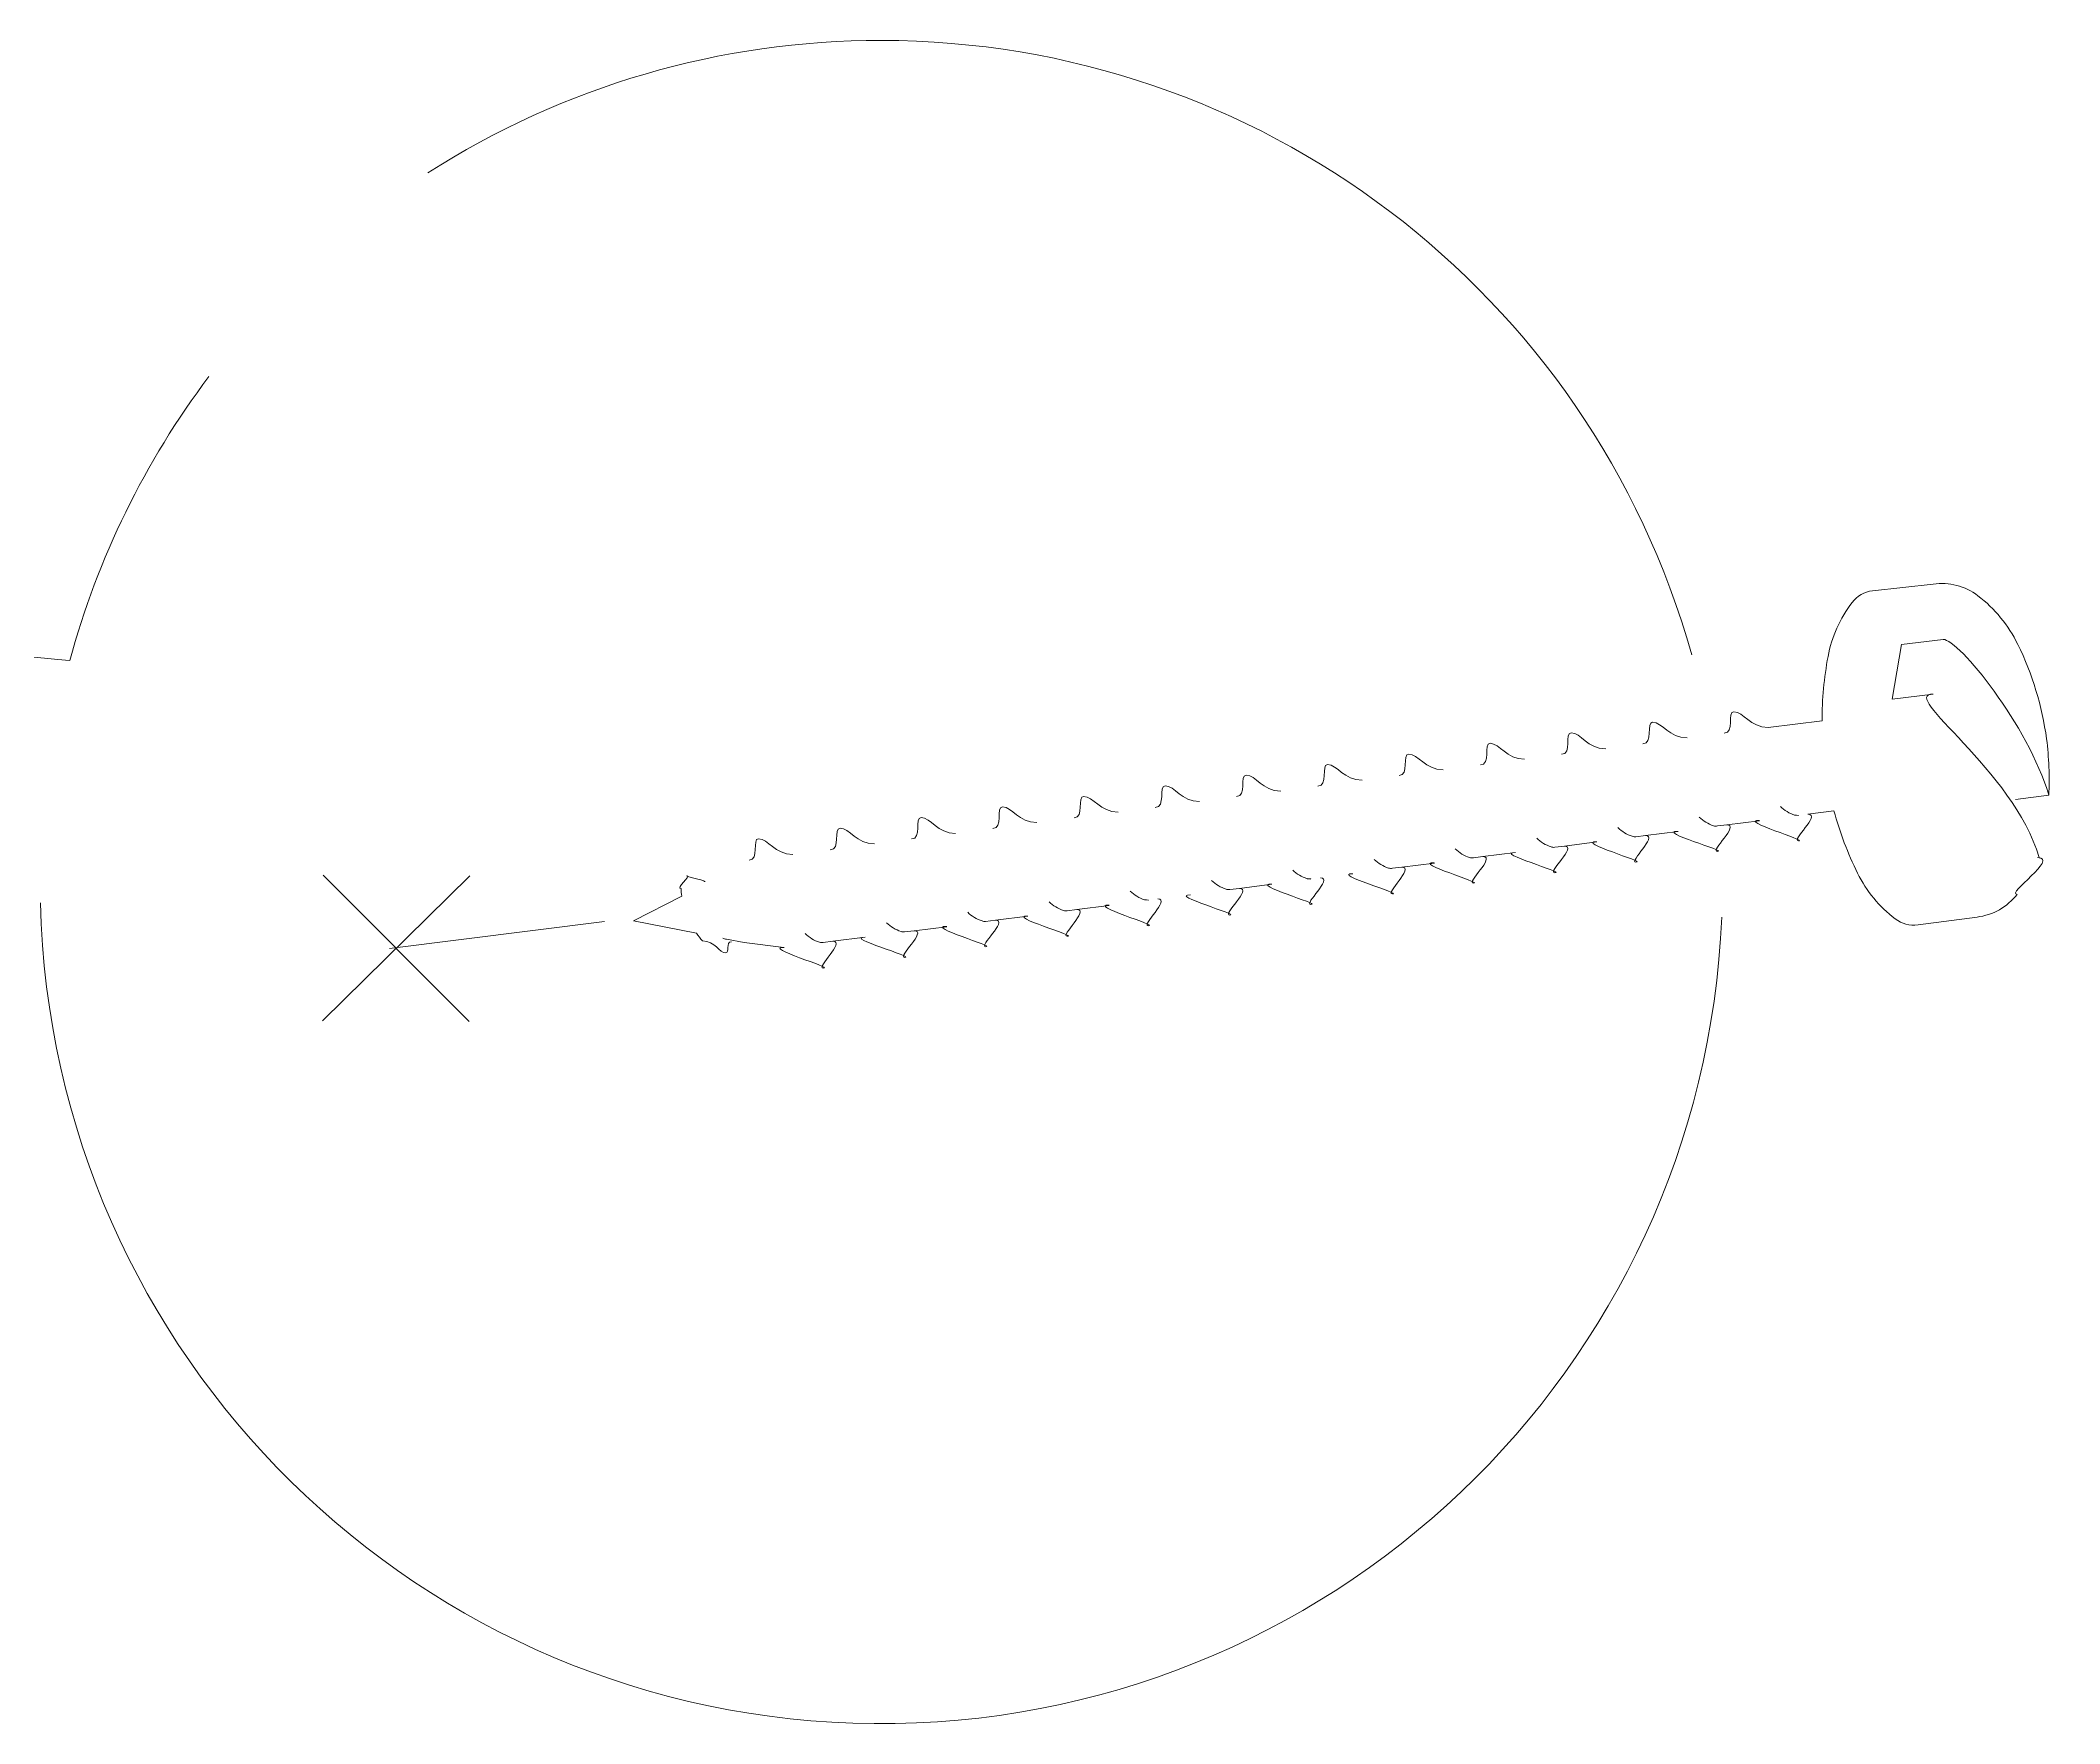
# Model space of a CAD drawing. Header units: metres. Extents: x -27.1 to 47.9, y -10.7 to 6.6.
# Drawn here: x 37.849 to 38.866, y -1.633 to -0.785 of the extents above; entities that cross this region are included whole.
import ezdxf

# ---------------------------------------------------------------- set-up
doc = ezdxf.new("R2010")
doc.units = ezdxf.units.M
doc.header["$MEASUREMENT"] = 0
doc.layers.add('PDF_Working_Num_Penna__7_Num_Penna__7_Num_Penna__7_Num_Penna__7_Num_Penna__7_Num_Penna__7', color=7, linetype='Continuous', lineweight=18)
doc.styles.add('GENERATED_STYLE_1', font='Arial')

msp = doc.modelspace()

# ---------------------------------------------------------------- linework, layer by layer
at = {"layer": 'PDF_Working_Num_Penna__7_Num_Penna__7_Num_Penna__7_Num_Penna__7_Num_Penna__7_Num_Penna__7', "color": 7, "linetype": 'Continuous', "lineweight": 18, "flags": 128}
for points in [[(38.6804, -1.0946, 0.336096), (38.2725, -0.7855, 0.143988), (38.0443, -0.8521)], [(38.7189, -1.1312), (38.746, -1.1279, -0.04633), (38.749, -1.0955, -0.116356), (38.7611, -1.0683, -0.198454), (38.7714, -1.0624), (38.802, -1.0591, -0.200387), (38.8244, -1.0649, -0.117712), (38.8445, -1.0894, -0.080828), (38.859, -1.137, -0.044318), (38.8601, -1.1653), (38.8434, -1.1674)], [(38.7145, -1.1782), (38.6981, -1.1802), (38.6933, -1.1808, -0.108941), (38.6914, -1.1807, -0.117705), (38.6842, -1.1763)], [(38.8442, -1.2152, -0.200256), (38.824, -1.2266), (38.7943, -1.2306, -0.200298), (38.7828, -1.2275, -0.117108), (38.7639, -1.2046, -0.048951), (38.752, -1.1732), (38.7389, -1.1749)], [(38.6327, -1.1888), (38.6163, -1.1909), (38.6115, -1.1915, -0.12254), (38.6096, -1.1913, -0.119811), (38.6024, -1.1869)], [(38.6735, -1.1835), (38.6571, -1.1856), (38.6523, -1.1862, -0.112105), (38.6504, -1.186, -0.116452), (38.6432, -1.1816)], [(38.5509, -1.1995), (38.5345, -1.2015), (38.5297, -1.2021, -0.1087), (38.5278, -1.202, -0.115615), (38.5206, -1.1976)], [(38.5917, -1.1942), (38.5753, -1.1962), (38.5705, -1.1968, -0.109112), (38.5686, -1.1967, -0.11604), (38.5614, -1.1923)], [(38.4691, -1.2101), (38.4527, -1.2122), (38.4479, -1.2128, -0.116688), (38.446, -1.2126, -0.116877), (38.4387, -1.2082)], [(38.1718, -1.2123, 0.040107), (38.172, -1.2161), (38.1478, -1.2285), (38.1795, -1.2348, 0.032333), (38.1824, -1.2386)], [(38.3872, -1.2208), (38.3709, -1.2228), (38.366, -1.2235, -0.112298), (38.3642, -1.2233, -0.117439), (38.3569, -1.2189)], [(38.3054, -1.2315), (38.2891, -1.2335), (38.2842, -1.2341, -0.113631), (38.2824, -1.2339, -0.117713), (38.2751, -1.2295)], [(38.3463, -1.2261), (38.3299, -1.2282), (38.325, -1.2288, -0.111649), (38.3232, -1.2286, -0.118713), (38.316, -1.2242)], [(38.2235, -1.242), (38.2035, -1.2394), (38.1945, -1.2378, -0.115175), (38.1927, -1.2372)], [(38.2644, -1.2368), (38.2481, -1.2388), (38.2432, -1.2394, -0.109335), (38.2414, -1.2393, -0.116134), (38.2341, -1.2349)]]:
    msp.add_lwpolyline(points, format="xyb", dxfattribs=at)
for points in [[(38.802, -1.1144), (38.7812, -1.117), (38.786, -1.0895), (38.8069, -1.0869)], [(37.9912, -1.2788), (38.0654, -1.2059)], [(37.9915, -1.2056), (38.0651, -1.2792)], [(38.1332, -1.2289), (38.025, -1.2425)]]:
    msp.add_lwpolyline(points, dxfattribs=at)
at = {"layer": 'PDF_Working_Num_Penna__7_Num_Penna__7_Num_Penna__7_Num_Penna__7_Num_Penna__7_Num_Penna__7', "color": 7, "linetype": 'Continuous', "lineweight": 18}
for centre, radius, start, end in [((38.2713, -1.2086), 0.4222, 143.0263, 164.7556), ((38.7378, -1.158), 0.0182, 225.404, 252.2096), ((38.4924, -1.1898), 0.0184, 225.6459, 252.1904), ((38.2725, -1.2091), 0.4234, 181.3988, 357.6136), ((38.4105, -1.2007), 0.0181, 225.3711, 252.3539)]:
    msp.add_arc(centre, radius, start, end, dxfattribs=at)
for points in [[(37.8639, -1.0975), (37.7452, -1.0881), (37.1223, -0.9979), (36.9988, -0.6832)], [(38.8069, -1.0869), (38.8149, -1.0869), (38.8498, -1.1304), (38.8601, -1.1653)], [(38.8552, -1.1966), (38.8426, -1.1527), (38.7841, -1.1144), (38.802, -1.1144)], [(38.6967, -1.1341), (38.7021, -1.1341), (38.6981, -1.1233), (38.7016, -1.1233)], [(38.7016, -1.1233), (38.7065, -1.1233), (38.7096, -1.1312), (38.7189, -1.1312)], [(38.6149, -1.1447), (38.6203, -1.1447), (38.6163, -1.1339), (38.6197, -1.1339)], [(38.6197, -1.1339), (38.6247, -1.1339), (38.6278, -1.1419), (38.6371, -1.1419)], [(38.6558, -1.1395), (38.6612, -1.1395), (38.6573, -1.1286), (38.6607, -1.1286)], [(38.6607, -1.1286), (38.6657, -1.1286), (38.6688, -1.1365), (38.6781, -1.1365)], [(38.5331, -1.1554), (38.5384, -1.1554), (38.5345, -1.1446), (38.5379, -1.1446)], [(38.5379, -1.1446), (38.5429, -1.1446), (38.546, -1.1525), (38.5553, -1.1525)], [(38.574, -1.1501), (38.5794, -1.1501), (38.5755, -1.1392), (38.5789, -1.1392)], [(38.5789, -1.1392), (38.5839, -1.1392), (38.587, -1.1472), (38.5963, -1.1472)], [(38.4513, -1.166), (38.4567, -1.166), (38.4527, -1.1552), (38.4561, -1.1552)], [(38.4561, -1.1552), (38.4611, -1.1552), (38.4642, -1.1632), (38.4735, -1.1632)], [(38.4922, -1.1608), (38.4976, -1.1608), (38.4937, -1.1499), (38.4971, -1.1499)], [(38.4971, -1.1499), (38.5021, -1.1499), (38.5052, -1.1578), (38.5145, -1.1578)], [(38.3695, -1.1767), (38.3748, -1.1767), (38.3709, -1.1659), (38.3743, -1.1659)], [(38.3743, -1.1659), (38.3793, -1.1659), (38.3824, -1.1738), (38.3917, -1.1738)], [(38.4104, -1.1715), (38.4158, -1.1715), (38.4119, -1.1606), (38.4153, -1.1606)], [(38.4153, -1.1606), (38.4203, -1.1606), (38.4234, -1.1685), (38.4327, -1.1685)], [(38.2877, -1.1873), (38.293, -1.1873), (38.2891, -1.1766), (38.2925, -1.1766)], [(38.2925, -1.1766), (38.2975, -1.1766), (38.3006, -1.1845), (38.3099, -1.1845)], [(38.3286, -1.1821), (38.334, -1.1821), (38.33, -1.1712), (38.3335, -1.1712)], [(38.3335, -1.1712), (38.3384, -1.1712), (38.3416, -1.1791), (38.3508, -1.1791)], [(38.7341, -1.1883), (38.7397, -1.1883), (38.7034, -1.178), (38.7145, -1.178)], [(38.7389, -1.1749), (38.7456, -1.1749), (38.7302, -1.1883), (38.7341, -1.1883)], [(38.7341, -1.1755), (38.7347, -1.1755), (38.7316, -1.1753), (38.7322, -1.1753)], [(38.2059, -1.198), (38.2112, -1.198), (38.2073, -1.1872), (38.2107, -1.1872)], [(38.2107, -1.1872), (38.2156, -1.1872), (38.2188, -1.1951), (38.228, -1.1951)], [(38.2468, -1.1928), (38.2522, -1.1928), (38.2483, -1.1819), (38.2517, -1.1819)], [(38.2517, -1.1819), (38.2566, -1.1819), (38.2598, -1.1898), (38.269, -1.1898)], [(38.6523, -1.199), (38.6579, -1.199), (38.6216, -1.1887), (38.6327, -1.1887)], [(38.6571, -1.1856), (38.6638, -1.1856), (38.6484, -1.199), (38.6523, -1.199)], [(38.6933, -1.1936), (38.6989, -1.1936), (38.6624, -1.1835), (38.6735, -1.1835)], [(38.6981, -1.1802), (38.7048, -1.1802), (38.6894, -1.1936), (38.6933, -1.1936)], [(38.5753, -1.1962), (38.582, -1.1962), (38.5665, -1.2096), (38.5705, -1.2096)], [(38.6115, -1.2043), (38.6171, -1.2043), (38.5806, -1.1942), (38.5917, -1.1942)], [(38.6163, -1.1909), (38.623, -1.1909), (38.6075, -1.2043), (38.6115, -1.2043)], [(38.8545, -1.1967), (38.8656, -1.1967), (38.8383, -1.2152), (38.8442, -1.2152)], [(38.1747, -1.2059), (38.1768, -1.2059), (38.1686, -1.2123), (38.1718, -1.2123)], [(38.1831, -1.2088), (38.1873, -1.2088), (38.1722, -1.2059), (38.1747, -1.2059)], [(38.4935, -1.2069), (38.5002, -1.2069), (38.4848, -1.2203), (38.4887, -1.2203)], [(38.4887, -1.2075), (38.4893, -1.2075), (38.4862, -1.2073), (38.4868, -1.2073)], [(38.5297, -1.215), (38.5352, -1.215), (38.4987, -1.2048), (38.5099, -1.2048)], [(38.5345, -1.2015), (38.5412, -1.2015), (38.5257, -1.215), (38.5297, -1.215)], [(38.5705, -1.2096), (38.5761, -1.2096), (38.5397, -1.1993), (38.5508, -1.1993)], [(38.4117, -1.2175), (38.4184, -1.2175), (38.4029, -1.231), (38.4069, -1.231)], [(38.4069, -1.2181), (38.4075, -1.2181), (38.4044, -1.2179), (38.405, -1.2179)], [(38.4479, -1.2256), (38.4534, -1.2256), (38.4169, -1.2155), (38.4281, -1.2155)], [(38.4527, -1.2122), (38.4594, -1.2122), (38.4439, -1.2256), (38.4479, -1.2256)], [(38.4887, -1.2203), (38.4943, -1.2203), (38.4579, -1.21), (38.469, -1.21)], [(38.3299, -1.2282), (38.3366, -1.2282), (38.3211, -1.2416), (38.3251, -1.2416)], [(38.3661, -1.2363), (38.3716, -1.2363), (38.3352, -1.2261), (38.3463, -1.2261)], [(38.3709, -1.2228), (38.3776, -1.2228), (38.3621, -1.2363), (38.3661, -1.2363)], [(38.4069, -1.231), (38.4125, -1.231), (38.3761, -1.2206), (38.3872, -1.2206)], [(38.1824, -1.2386), (38.189, -1.2386), (38.1909, -1.2447), (38.1942, -1.2447)], [(38.1942, -1.2447), (38.1961, -1.2447), (38.1942, -1.2391), (38.197, -1.2391)], [(38.2481, -1.2388), (38.2548, -1.2388), (38.2393, -1.2523), (38.2433, -1.2523)], [(38.2843, -1.2469), (38.2899, -1.2469), (38.2533, -1.2368), (38.2644, -1.2368)], [(38.2891, -1.2335), (38.2958, -1.2335), (38.2803, -1.2469), (38.2843, -1.2469)], [(38.3251, -1.2416), (38.3307, -1.2416), (38.2943, -1.2313), (38.3054, -1.2313)], [(38.2433, -1.2523), (38.2489, -1.2523), (38.2125, -1.2419), (38.2236, -1.2419)]]:
    msp.add_open_spline(points, degree=3, dxfattribs=at)

# ---------------------------------------------------------------- texts
at = {"layer": 'PDF_Working_Num_Penna__7_Num_Penna__7_Num_Penna__7_Num_Penna__7_Num_Penna__7_Num_Penna__7', "color": 7, "linetype": 'Continuous', "lineweight": 18, "insert": (37.9011, -0.946), "char_height": 0.0000077, "attachment_point": 7, "style": 'GENERATED_STYLE_1'}
msp.add_mtext('\\A1;{\\pql;\\fArial|b0|i0|c0|p34;2x}', dxfattribs=at)

doc.saveas('drawing.dxf')
